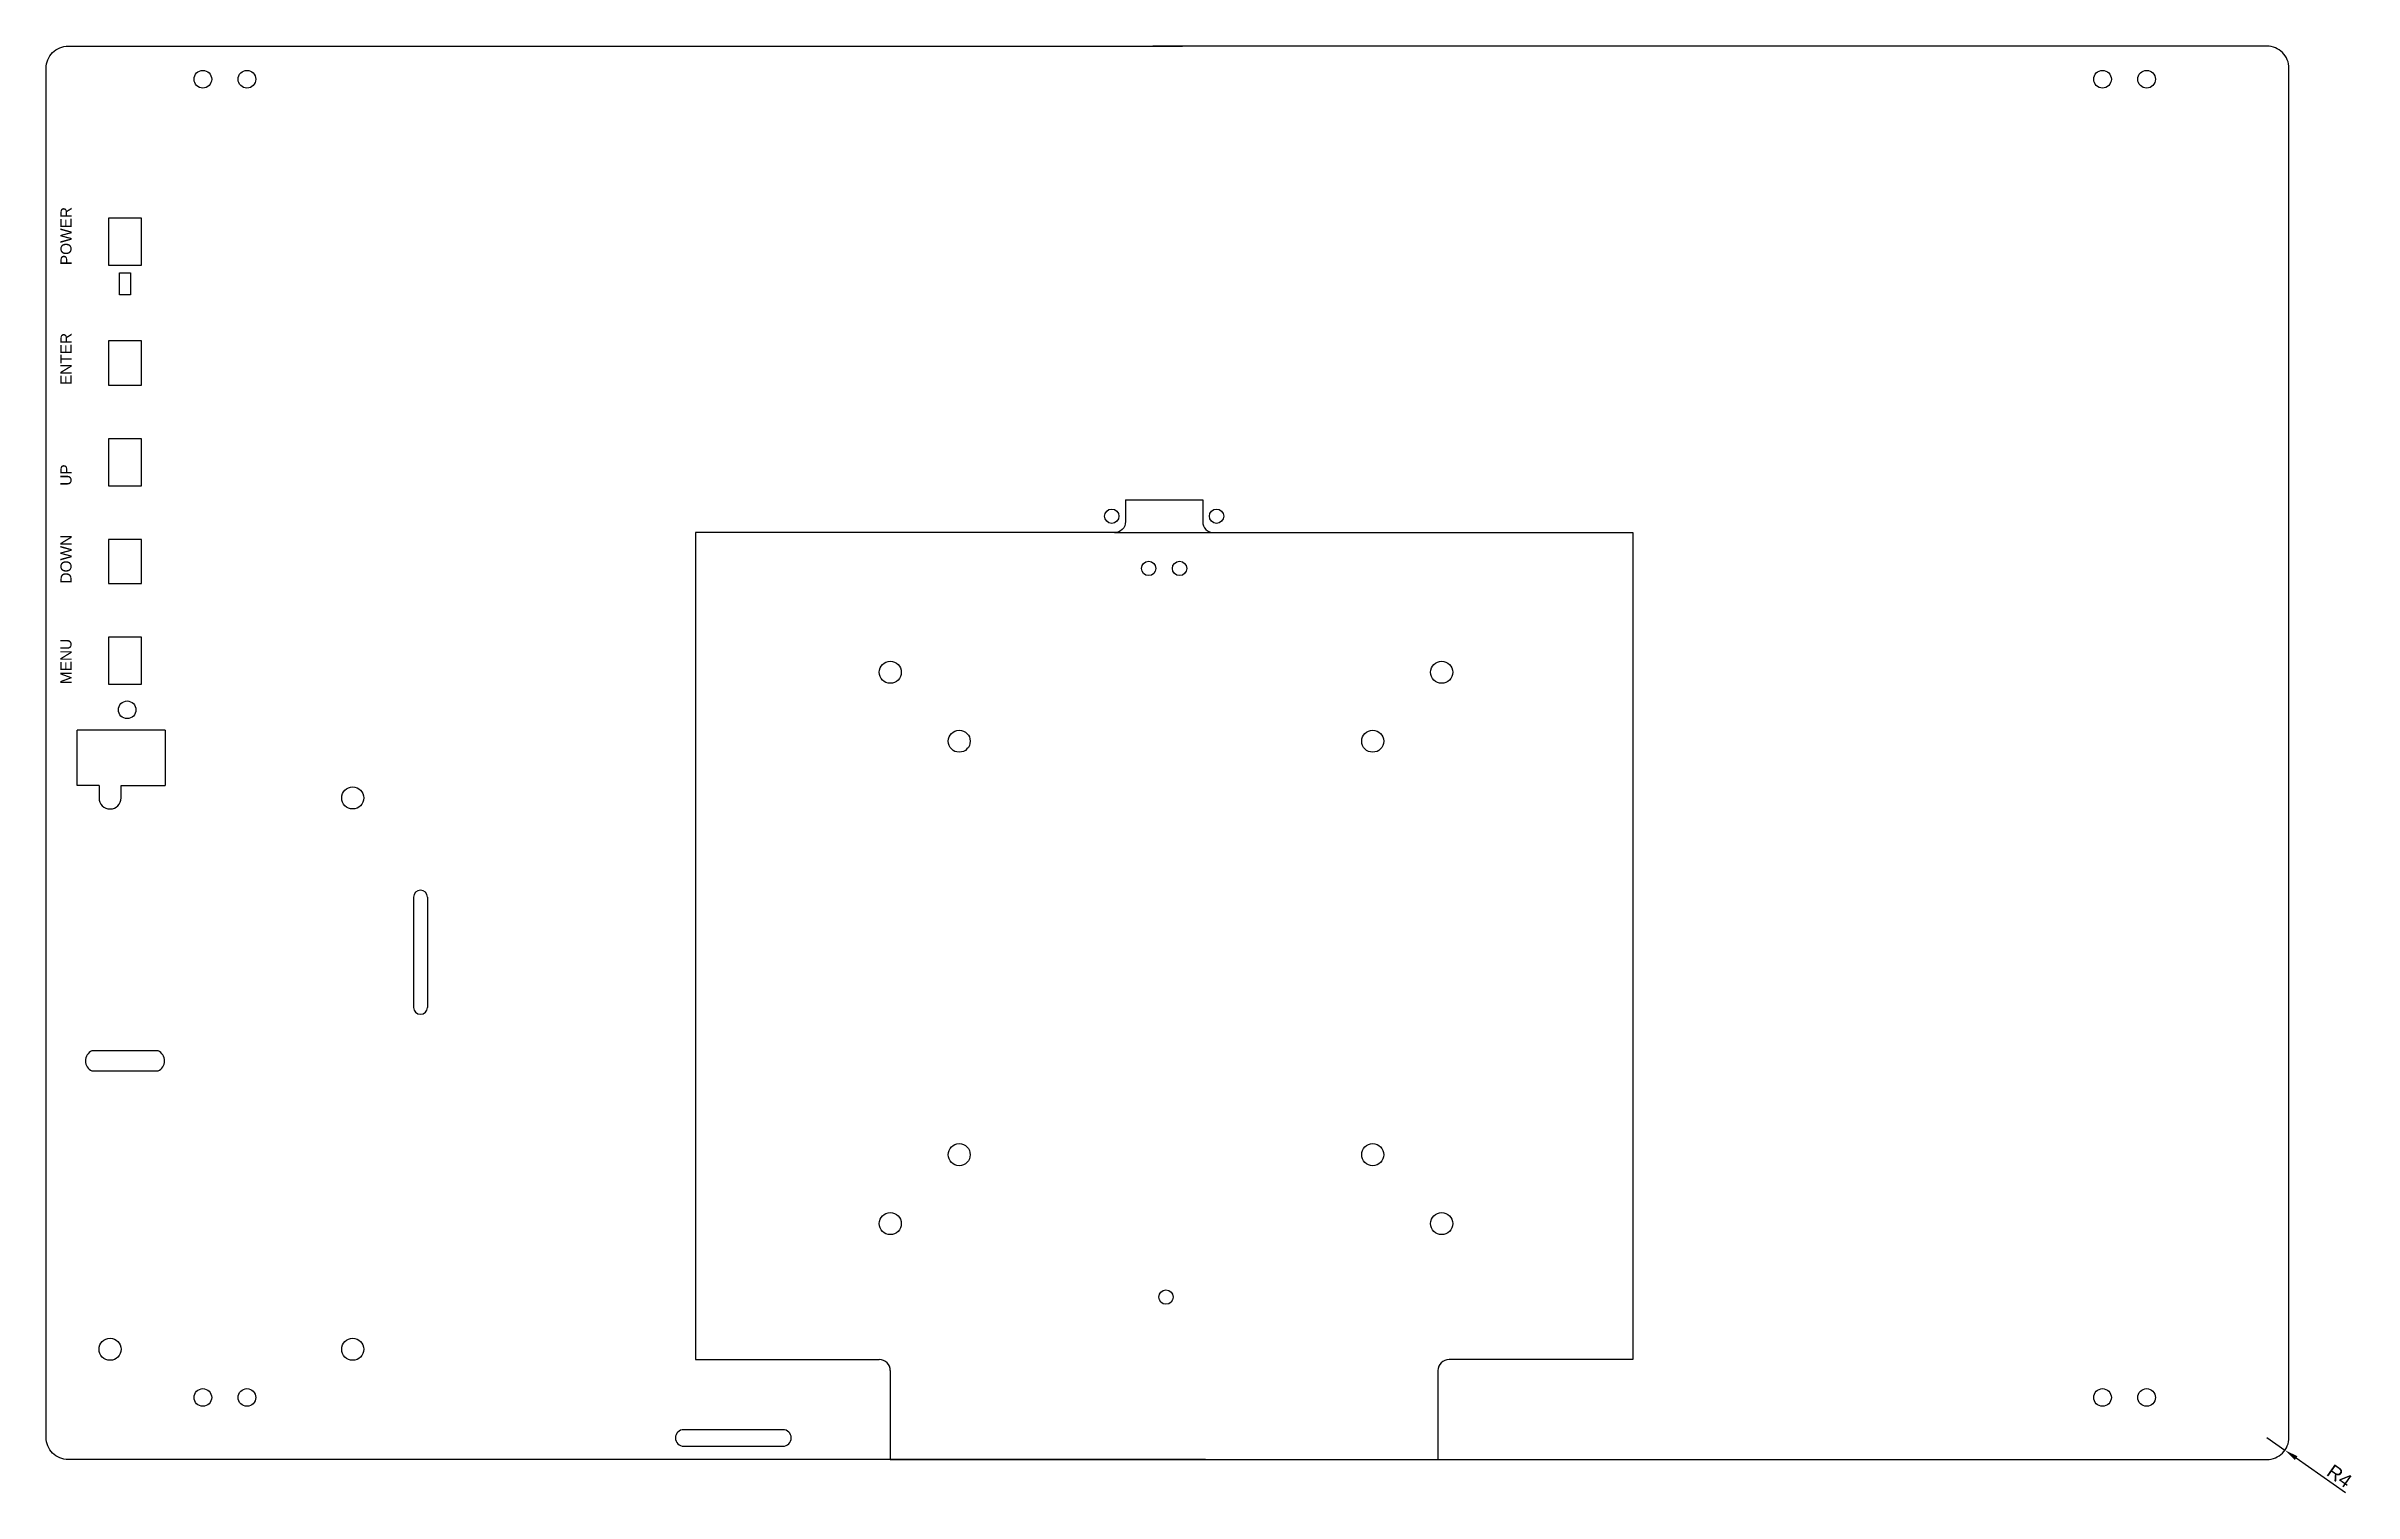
# Model space of a CAD drawing. Header units: millimetres. Extents: x -1635 to 5442, y -1125 to 1353.
# Drawn here: x -943.7 to -525.2, y 69 to 331.4 of the extents above; entities that cross this region are included whole.
import ezdxf

# ---------------------------------------------------------------- set-up
doc = ezdxf.new("R2010")
doc.units = ezdxf.units.MM
doc.styles.get("Standard").update_dxf_attribs({"font": 'arial.ttf'})
doc.dimstyles.new('ISO-25', dxfattribs={"dimtxt": 2.5, "dimasz": 2.5, "dimexe": 1.25, "dimexo": 0.625, "dimtad": 1, "dimtxsty": 'Standard', "dimcen": 2.5, "dimadec": 0, "dimazin": 0, "dimtfac": 1, "dimtmove": 0, "dimatfit": 3, "dimfxl": 1, "dimarcsym": 0})

msp = doc.modelspace()

# ---------------------------------------------------------------- texts
for s, p in [('POWER', (-939.063, 291.678)), ('ENTER', (-939.063, 269.928)), ('UP', (-939.063, 251.678)), ('DOWN', (-939.063, 233.928)), ('MENU', (-939.063, 215.678))]:
    msp.add_text(s, height=2, rotation=90).set_placement(p)

# ---------------------------------------------------------------- blocks, each defined once
blk = doc.blocks.new('*D47')
at = {"color": 0, "lineweight": -2, "transparency": 16777216}
for p, q in [((-540.93, 79.05), (-537.67, 76.74)), ((-526.7, 69), (-535.62, 75.3))]:
    blk.add_line(p, q, dxfattribs=at)
at = {"color": 0, "transparency": 16777216}
blk.add_solid([(-535.38, 75.64), (-535.86, 74.96), (-537.67, 76.74)], dxfattribs=at)
at = {"layer": 'Defpoints', "color": 0, "transparency": 16777216}
for p in [(-540.93, 79.05), (-537.67, 76.74)]:
    blk.add_point(p, dxfattribs=at)
at = {"color": 0, "transparency": 16777216, "insert": (-527.77, 72.05), "char_height": 2.5, "attachment_point": 5, "rotation": 324.7656}
blk.add_mtext('R4', dxfattribs=at)

# ---------------------------------------------------------------- dimensions: what is measured, and where the dimension line sits
dim = msp.add_radius_dim(center=(-540.933, 79.052), mpoint=(-537.666, 76.745), dimstyle='ISO-25')
dim.commit()
dim.dimension.update_dxf_attribs({"geometry": '*D47', "text_midpoint": (-528.855, 70.521), "dimtype": 164})

# ---------------------------------------------------------------- linework, layer by layer
for p, q in [((-930.363, 290.282), (-928.363, 290.282)), ((-930.363, 286.282), (-930.363, 290.282)), ((-928.363, 290.282), (-928.363, 286.282)), ((-928.363, 286.282), (-930.363, 286.282)), ((-747.923, 249.122), (-733.923, 249.122)), ((-825.923, 243.172), (-825.923, 93.172)), ((-749.923, 243.172), (-731.923, 243.172)), ((-655.923, 243.172), (-655.923, 93.172)), ((-922.063, 207.328), (-938.063, 207.328)), ((-938.063, 197.328), (-938.063, 207.328)), ((-922.063, 207.328), (-922.063, 197.328)), ((-934.063, 197.328), (-938.063, 197.328)), ((-934.063, 197.328), (-934.063, 195.052)), ((-930.063, 195.052), (-930.063, 197.328)), ((-930.063, 197.328), (-922.063, 197.328)), ((-877.029, 177.052), (-877.029, 157.052)), ((-874.529, 177.052), (-874.529, 157.052)), ((-825.923, 93.172), (-792.587, 93.172)), ((-655.923, 93.172), (-689.259, 93.172)), ((-790.587, 91.172), (-790.587, 75.052)), ((-691.259, 91.172), (-691.259, 75.052)), ((-790.587, 75.052), (-690.587, 75.052))]:
    msp.add_line(p, q)
for points in [[(-733.427, 75.052), (-939.663, 75.052, -0.4142136), (-943.663, 79.052), (-943.663, 327.402, -0.4142136), (-939.663, 331.402), (-909.848, 331.402), (-737.598, 331.402)], [(-747.17, 75.052), (-540.933, 75.052, 0.4142136), (-536.933, 79.052), (-536.933, 327.402, 0.4142136), (-540.933, 331.402), (-570.748, 331.402), (-742.998, 331.402)], [(-747.923, 249.122), (-747.923, 245.172, -0.4142136), (-749.923, 243.172), (-825.923, 243.172)], [(-733.923, 249.122), (-733.923, 245.172, 0.4142136), (-731.923, 243.172), (-655.923, 243.172)]]:
    msp.add_lwpolyline(points, format="xyb")
for points in [[(-926.363, 300.178), (-932.363, 300.178), (-932.363, 295.928), (-932.363, 291.678), (-926.363, 291.678)], [(-932.363, 277.928), (-932.363, 273.928), (-932.363, 269.928), (-926.363, 269.928), (-926.363, 277.928)], [(-926.363, 260.178), (-932.363, 260.178), (-932.363, 255.928), (-932.363, 251.678), (-926.363, 251.678)], [(-932.363, 241.928), (-932.363, 237.928), (-932.363, 233.928), (-926.363, 233.928), (-926.363, 241.928)], [(-926.363, 224.178), (-932.363, 224.178), (-932.363, 219.928), (-932.363, 215.678), (-926.363, 215.678)]]:
    msp.add_lwpolyline(points, close=True)
for points in [[(-923.363, 145.519, 0.645754), (-923.363, 149.164), (-935.363, 149.164, 0.6457501), (-935.363, 145.519)], [(-828.048, 80.459, 1), (-828.048, 77.459), (-810.048, 77.459, 1), (-810.048, 80.459)]]:
    msp.add_lwpolyline(points, format="xyb", close=True)
for centre, radius in [((-915.248, 325.402), 1.6), ((-915.248, 325.402), 1.6), ((-907.248, 325.402), 1.6), ((-907.248, 325.402), 1.6), ((-570.748, 325.402), 1.6), ((-570.748, 325.402), 1.6), ((-562.748, 325.402), 1.6), ((-562.748, 325.402), 1.6), ((-750.423, 246.147), 1.3), ((-731.423, 246.147), 1.3), ((-743.723, 236.672), 1.3), ((-738.123, 236.672), 1.3), ((-790.587, 217.836), 2), ((-690.587, 217.836), 2), ((-928.973, 211.028), 1.6), ((-778.087, 205.336), 2), ((-703.087, 205.336), 2), ((-888.063, 195.052), 2), ((-778.087, 130.336), 2), ((-703.087, 130.336), 2), ((-790.587, 117.836), 2), ((-690.587, 117.836), 2), ((-740.587, 104.504), 1.3), ((-932.063, 95.052), 2), ((-888.063, 95.052), 2), ((-915.248, 86.302), 1.6), ((-915.248, 86.302), 1.6), ((-907.248, 86.302), 1.6), ((-907.248, 86.302), 1.6), ((-570.748, 86.302), 1.6), ((-570.748, 86.302), 1.6), ((-562.748, 86.302), 1.6), ((-562.748, 86.302), 1.6)]:
    msp.add_circle(centre, radius)
for centre, radius, start, end in [((-932.063, 195.052), 2, 180, 0), ((-875.779, 177.052), 1.25, 0, 180), ((-875.779, 157.052), 1.25, 180, 0), ((-792.587, 91.172), 2, 0, 90), ((-689.259, 91.172), 2, 90, 180)]:
    msp.add_arc(centre, radius, start, end)

msp.set_redraw_order([(e.dxf.handle, doc.entitydb.next_handle()) for e in msp.query("TEXT MTEXT ATTDEF DIMENSION ARC_DIMENSION")])  # texts and dimensions are drawn at this point

doc.saveas('drawing.dxf')
